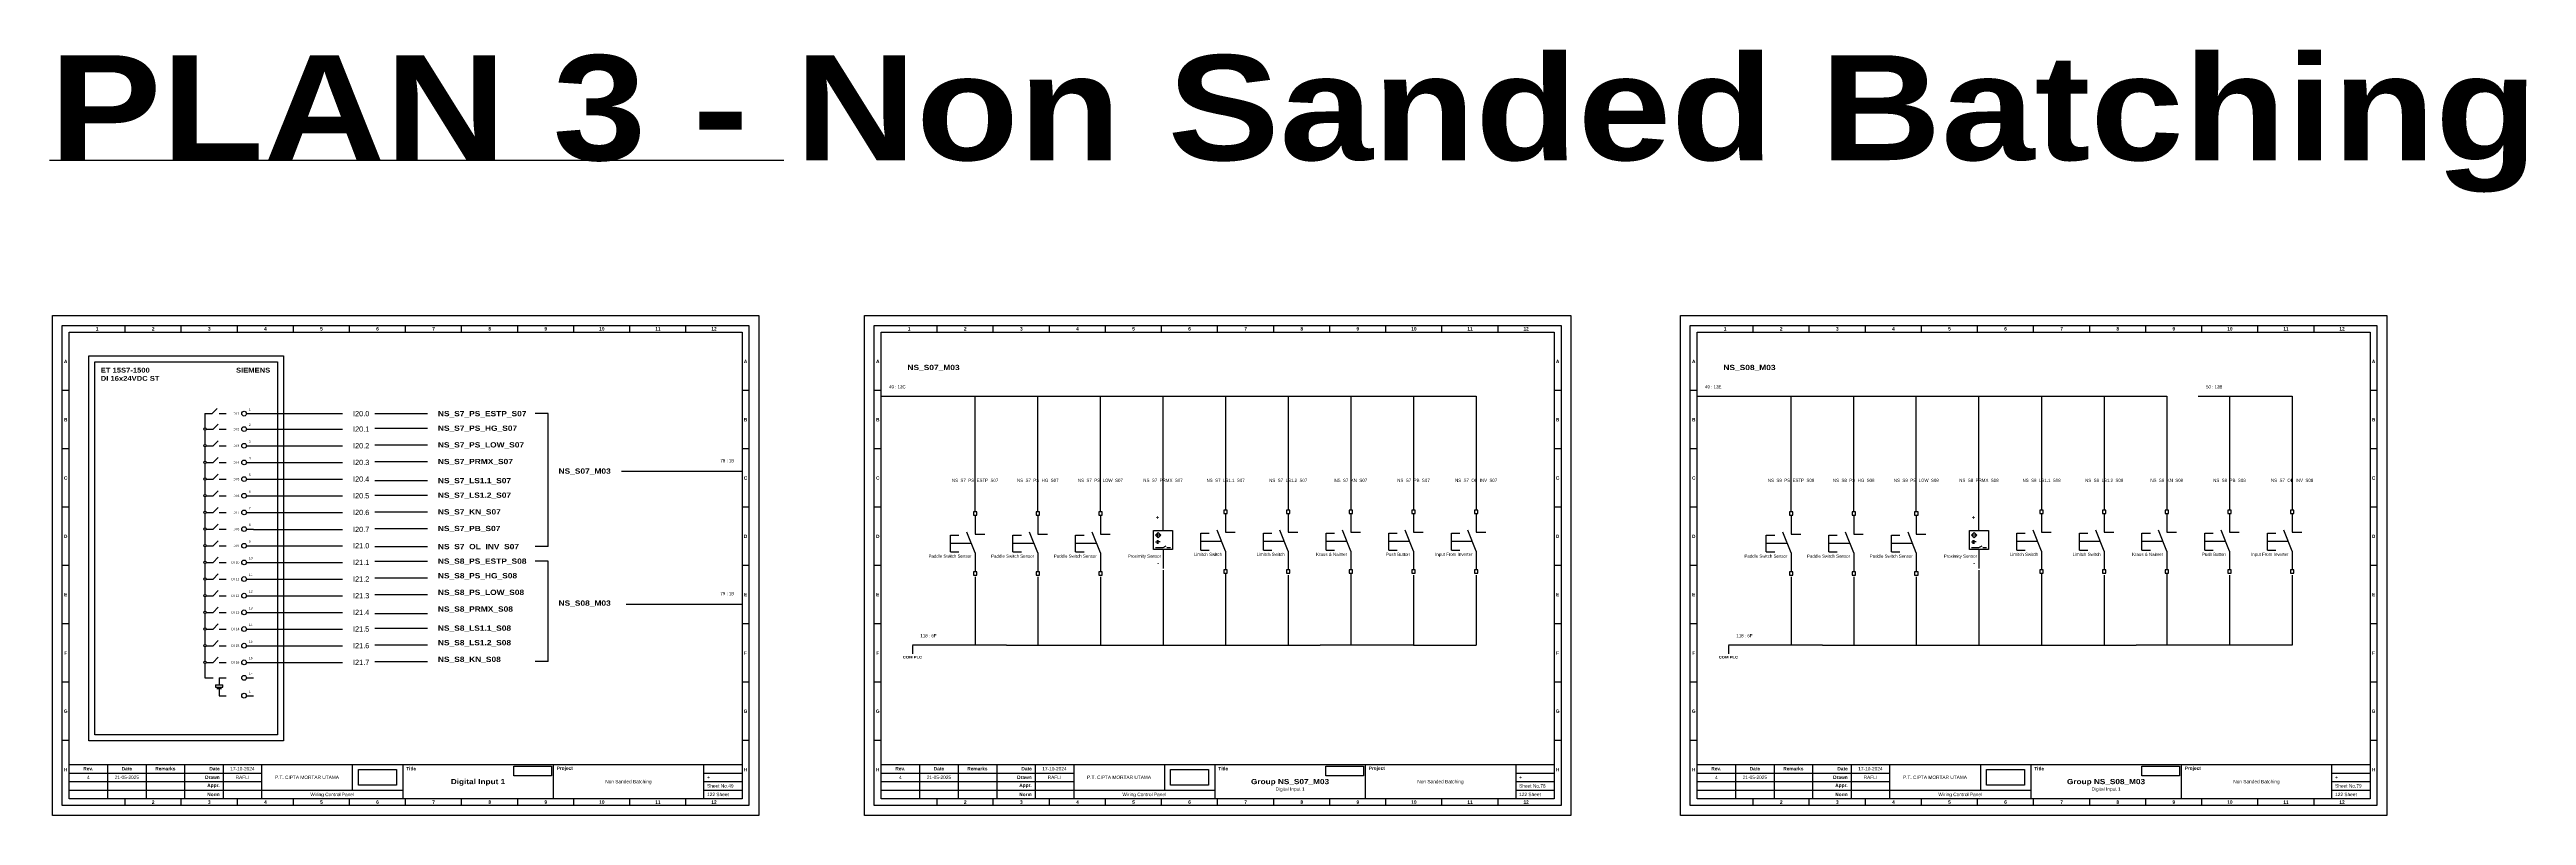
# Model space of a CAD drawing. Header units: centimetres. Extents: x 960 to 2473, y 652 to 2370.
# Drawn here: x 960 to 1904, y 2078 to 2370 of the extents above; entities that cross this region are included whole.
import ezdxf
from ezdxf.enums import TextEntityAlignment as Align

# ---------------------------------------------------------------- set-up
doc = ezdxf.new("R2010")
doc.units = ezdxf.units.CM
doc.header["$MEASUREMENT"] = 0
doc.styles.add('Bold', font='ariblk.ttf', dxfattribs={"height": 25.4})
doc.styles.get("Standard").update_dxf_attribs({"font": 'arial.ttf'})
picture_1 = doc.add_image_def('image1.png', size_in_pixel=(2048, 847))
picture_2 = doc.add_image_def('image2.png', size_in_pixel=(2092, 542))

# ---------------------------------------------------------------- blocks, each defined once
blk = doc.blocks.new('KOP MU PROJECT')
at = {"color": 6, "ltscale": 50}
for p, q in [((27.74, 184.05), (27.74, 186.66)), ((49.13, 184.05), (49.13, 186.66)), ((70.51, 184.05), (70.51, 186.66)), ((91.89, 184.05), (91.89, 186.66)), ((113.27, 184.05), (113.27, 186.66)), ((134.66, 184.05), (134.66, 186.66)), ((156.04, 184.05), (156.04, 186.66)), ((177.42, 184.05), (177.42, 186.66)), ((198.8, 184.05), (198.8, 186.66)), ((220.19, 184.05), (220.19, 186.66)), ((241.57, 184.05), (241.57, 186.66)), ((6.36, 161.84), (3.75, 161.84)), ((265.59, 161.84), (262.98, 161.84)), ((6.36, 139.63), (3.75, 139.63)), ((265.59, 139.63), (262.98, 139.63)), ((6.36, 117.42), (3.75, 117.42)), ((265.59, 117.42), (262.98, 117.42)), ((6.36, 95.22), (3.75, 95.22)), ((265.59, 95.22), (262.98, 95.22)), ((6.36, 73.01), (3.75, 73.01)), ((265.59, 73.01), (262.98, 73.01)), ((6.36, 50.8), (3.75, 50.8)), ((265.59, 50.8), (262.98, 50.8)), ((6.36, 28.59), (3.75, 28.59)), ((265.59, 28.59), (262.98, 28.59)), ((27.74, 3.75), (27.74, 6.36)), ((49.13, 3.75), (49.13, 6.36)), ((70.51, 3.75), (70.51, 6.36)), ((91.89, 3.75), (91.89, 6.36)), ((113.27, 3.75), (113.27, 6.36)), ((134.66, 3.75), (134.66, 6.36)), ((156.04, 3.75), (156.04, 6.36)), ((177.42, 3.75), (177.42, 6.36)), ((198.8, 3.75), (198.8, 6.36)), ((220.19, 3.75), (220.19, 6.36)), ((241.57, 3.75), (241.57, 6.36))]:
    blk.add_line(p, q, dxfattribs=at)
at = {"ltscale": 50}
for p, q in [((6.36, 19.41), (262.98, 19.41)), ((21.04, 19.41), (21.04, 6.36)), ((35.72, 19.41), (35.72, 6.36)), ((50.41, 19.41), (50.41, 6.36)), ((65.09, 19.41), (65.09, 6.36)), ((79.77, 19.41), (79.77, 6.36)), ((114.35, 19.41), (114.35, 9.62)), ((133.6, 19.41), (133.6, 6.36)), ((190.95, 19.41), (190.95, 6.36)), ((248.3, 19.41), (248.3, 6.36)), ((6.36, 16.15), (79.77, 16.15)), ((6.36, 12.89), (79.77, 12.89)), ((6.36, 9.62), (133.6, 9.62)), ((248.3, 16.15), (262.98, 16.15)), ((248.3, 12.89), (262.98, 12.89)), ((248.3, 9.62), (262.98, 9.62))]:
    blk.add_line(p, q, dxfattribs=at)
at = {"color": 1, "ltscale": 50}
blk.add_lwpolyline([(269.34, 0), (0, 0), (0, 190.41), (269.34, 190.41)], close=True, dxfattribs=at)
at = {"color": 6, "ltscale": 50}
for points in [[(265.59, 3.75), (3.75, 3.75), (3.75, 186.66), (265.59, 186.66)], [(262.98, 6.36), (6.36, 6.36), (6.36, 184.05), (262.98, 184.05)]]:
    blk.add_lwpolyline(points, close=True, dxfattribs=at)
at = {"ltscale": 50, "char_height": 1.305, "attachment_point": 4}
for s, width, heights, insert in [('\\pxqc;{\\fArial|b1|i0|c0|p34;1}', 21.3825, [2.51], (6.36, 185.36)), ('\\pxqc;{\\fArial|b1|i0|c0|p34;2}', 21.3825, [2.51], (27.74, 185.36)), ('\\pxqc;{\\fArial|b1|i0|c0|p34;3}', 21.3825, [2.51], (49.13, 185.36)), ('\\pxqc;{\\fArial|b1|i0|c0|p34;4}', 21.3825, [2.51], (70.51, 185.36)), ('\\pxqc;{\\fArial|b1|i0|c0|p34;5}', 21.3825, [2.51], (91.89, 185.36)), ('\\pxqc;{\\fArial|b1|i0|c0|p34;6}', 21.3825, [2.51], (113.27, 185.36)), ('\\pxqc;{\\fArial|b1|i0|c0|p34;7}', 21.3825, [2.51], (134.66, 185.36)), ('\\pxqc;{\\fArial|b1|i0|c0|p34;8}', 21.3825, [2.51], (156.04, 185.36)), ('\\pxqc;{\\fArial|b1|i0|c0|p34;9}', 21.3825, [2.51], (177.42, 185.36)), ('\\pxqc;{\\fArial|b1|i0|c0|p34;10}', 21.3825, [2.51], (198.8, 185.36)), ('\\pxqc;{\\fArial|b1|i0|c0|p34;11}', 21.3825, [2.51], (220.19, 185.36)), ('\\pxqc;{\\fArial|b1|i0|c0|p34;12}', 21.3825, [2.51], (241.57, 185.36)), ('\\pxqc;{\\fArial|b1|i0|c0|p34;A}', 2.61, [2.51], (3.75, 172.95)), ('\\pxqc;{\\fArial|b1|i0|c0|p34;A}', 2.61, [2.51], (262.98, 172.95)), ('\\pxqc;{\\fArial|b1|i0|c0|p34;B}', 2.61, [2.51], (3.75, 150.74)), ('\\pxqc;{\\fArial|b1|i0|c0|p34;B}', 2.61, [2.51], (262.98, 150.74)), ('\\pxqc;{\\fArial|b1|i0|c0|p34;C}', 2.61, [2.51], (3.75, 128.53)), ('\\pxqc;{\\fArial|b1|i0|c0|p34;C}', 2.61, [2.51], (262.98, 128.53)), ('\\pxqc;{\\fArial|b1|i0|c0|p34;D}', 2.61, [2.51], (3.75, 106.32)), ('\\pxqc;{\\fArial|b1|i0|c0|p34;D}', 2.61, [2.51], (262.98, 106.32)), ('\\pxqc;{\\fArial|b1|i0|c0|p34;E}', 2.61, [2.51], (3.75, 84.11)), ('\\pxqc;{\\fArial|b1|i0|c0|p34;E}', 2.61, [2.51], (262.98, 84.11)), ('\\pxqc;{\\fArial|b1|i0|c0|p34;F}', 2.61, [2.51], (3.75, 61.9)), ('\\pxqc;{\\fArial|b1|i0|c0|p34;F}', 2.61, [2.51], (262.98, 61.9)), ('\\pxqc;{\\fArial|b1|i0|c0|p34;G}', 2.61, [2.51], (3.75, 39.69)), ('\\pxqc;{\\fArial|b1|i0|c0|p34;G}', 2.61, [2.51], (262.98, 39.69)), ('\\pxqc;{\\fArial|b1|i0|c0|p34;H}', 2.61, [2.51], (3.75, 17.47)), ('\\pxqc;{\\fArial|b1|i0|c0|p34;Rev.}', 14.6811, [2.88], (6.36, 17.78)), ('\\pxqc;{\\fArial|b1|i0|c0|p34;Date}', 14.6811, [2.88], (21.04, 17.78)), ('\\pxqc;{\\fArial|b1|i0|c0|p34;Remarks}', 14.6811, [2.88], (35.72, 17.78)), ('\\pxqr;{\\fArial|b1|i0|c0|p34;Drawn}', 13.3761, [2.88], (50.41, 14.52)), ('\\pxqr;{\\fArial|b1|i0|c0|p34;Appr.}', 13.3761, [2.88], (50.41, 11.26)), ('\\pxqr;{\\fArial|b1|i0|c0|p34;Date}', 13.3761, [2.88], (50.41, 17.78)), ('\\pxql;{\\fArial|b1|i0|c0|p34;Title}', 50.2419, [2.88], (134.9, 17.78)), ('\\pxql;{\\fArial|b1|i0|c0|p34;Project}', 50.2419, [2.88], (192.25, 17.78)), ('\\pxql;{\\fArial|b1|i0|c0|p34;+}', 14.6811, [2.88], (249.61, 14.52)), ('\\pxqc;{\\fArial|b1|i0|c0|p34;H}', 2.61, [2.51], (262.98, 17.47)), ('\\pxqc;{\\fArial|b1|i0|c0|p34;2}', 21.3825, [2.51], (27.74, 5.06)), ('\\pxqr;{\\fArial|b1|i0|c0|p34;Norm}', 13.3761, [2.88], (50.41, 7.99)), ('\\pxqc;{\\fArial|b1|i0|c0|p34;3}', 21.3825, [2.51], (49.13, 5.06)), ('\\pxqc;{\\fArial|b1|i0|c0|p34;4}', 21.3825, [2.51], (70.51, 5.06)), ('\\pxqc;{\\fArial|b1|i0|c0|p34;5}', 21.3825, [2.51], (91.89, 5.06)), ('\\pxqc;{\\fArial|b1|i0|c0|p34;6}', 21.3825, [2.51], (113.27, 5.06)), ('\\pxqc;{\\fArial|b1|i0|c0|p34;7}', 21.3825, [2.51], (134.66, 5.06)), ('\\pxqc;{\\fArial|b1|i0|c0|p34;8}', 21.3825, [2.51], (156.04, 5.06)), ('\\pxqc;{\\fArial|b1|i0|c0|p34;9}', 21.3825, [2.51], (177.42, 5.06)), ('\\pxqc;{\\fArial|b1|i0|c0|p34;10}', 21.3825, [2.51], (198.8, 5.06)), ('\\pxqc;{\\fArial|b1|i0|c0|p34;11}', 21.3825, [2.51], (220.19, 5.06)), ('\\pxqc;{\\fArial|b1|i0|c0|p34;12}', 21.3825, [2.51], (241.57, 5.06))]:
    blk.add_mtext_dynamic_manual_height_columns(s, width=width, gutter_width=0.0326, heights=heights, dxfattribs=dict(at, insert=insert))
at = {"ltscale": 50}
for tag, p in [('REV', (13.7, 14.52)), ('REVDATE', (28.38, 14.52)), ('REMARKS', (43.06, 14.52)), ('DATECREATED', (72.43, 17.78)), ('DRAWN', (72.43, 14.52)), ('APPR', (72.43, 11.26)), ('COMPANY', (97.06, 14.52)), ('DESCRIPTION', (162.27, 10.03)), ('PROJECT', (219.62, 12.89)), ('NORM', (72.43, 7.99)), ('DRAWINGCATEGORY', (106.68, 7.99))]:
    blk.add_attdef(tag, text='', height=1.3, dxfattribs=at).set_placement(p, align=Align.MIDDLE_CENTER)
at = {"ltscale": 50, "style": 'Bold'}
blk.add_attdef('TITLE', text='', height=1.96, dxfattribs=at).set_placement((162.27, 12.89), align=Align.MIDDLE_CENTER)
at = {"ltscale": 50}
for tag, p in [('SHEETNUMBER', (249.61, 11.26)), ('TOTALSHEET', (249.61, 7.99))]:
    blk.add_attdef(tag, text='', height=1.3, dxfattribs=at).set_placement(p, align=Align.MIDDLE_LEFT)
image = blk.add_image(picture_1, insert=(116.72, 11.48), size_in_units=(14.5, 6), dxfattribs=at)
image.dxf.flags = 15
image = blk.add_image(picture_2, insert=(175.94, 15.04), size_in_units=(14.36, 3.72), dxfattribs=at)
image.dxf.flags = 15

msp = doc.modelspace()

# ---------------------------------------------------------------- linework, layer by layer
at = {"ltscale": 500}
for p, q in [((959.67, 2327.52), (1239.67, 2327.52)), ((1303.14, 2178.32), (1303.14, 2184.72)), ((1303.14, 2184.72), (1306.34, 2184.72)), ((1312.58, 2177.93), (1309.41, 2185.85)), ((1312.58, 2185.11), (1316.25, 2185.11)), ((1327.02, 2178.32), (1327.02, 2184.72)), ((1327.02, 2184.72), (1330.22, 2184.72)), ((1336.46, 2177.93), (1333.29, 2185.85)), ((1336.46, 2185.11), (1340.13, 2185.11)), ((1350.9, 2178.32), (1350.9, 2184.72)), ((1350.9, 2184.72), (1354.1, 2184.72)), ((1360.34, 2177.93), (1357.17, 2185.85)), ((1360.34, 2185.11), (1364.01, 2185.11)), ((1398.66, 2179), (1398.66, 2185.4)), ((1398.66, 2185.4), (1401.86, 2185.4)), ((1406.66, 2182.2), (1398.66, 2182.2)), ((1408.1, 2178.61), (1404.93, 2186.53)), ((1408.1, 2185.79), (1411.77, 2185.79)), ((1422.54, 2179), (1422.54, 2185.4)), ((1422.54, 2185.4), (1425.74, 2185.4)), ((1430.54, 2182.2), (1422.54, 2182.2)), ((1431.98, 2178.61), (1428.81, 2186.53)), ((1431.98, 2185.79), (1435.65, 2185.79)), ((1446.37, 2179), (1446.37, 2185.4)), ((1446.37, 2185.4), (1449.57, 2185.4)), ((1454.37, 2182.2), (1446.37, 2182.2)), ((1455.8, 2178.61), (1452.63, 2186.53)), ((1455.8, 2185.79), (1459.48, 2185.79)), ((1470.3, 2179), (1470.3, 2185.4)), ((1470.3, 2185.4), (1473.5, 2185.4)), ((1478.3, 2182.2), (1470.3, 2182.2)), ((1479.74, 2178.61), (1476.57, 2186.53)), ((1479.74, 2185.79), (1483.41, 2185.79)), ((1494.18, 2179), (1494.18, 2185.4)), ((1494.18, 2185.4), (1497.38, 2185.4)), ((1502.18, 2182.2), (1494.18, 2182.2)), ((1503.62, 2178.61), (1500.45, 2186.53)), ((1503.62, 2185.79), (1507.29, 2185.79)), ((1614.25, 2178.32), (1614.25, 2184.72)), ((1614.25, 2184.72), (1617.45, 2184.72)), ((1623.69, 2177.93), (1620.52, 2185.85)), ((1623.69, 2185.11), (1627.36, 2185.11)), ((1638.13, 2178.32), (1638.13, 2184.72)), ((1638.13, 2184.72), (1641.33, 2184.72)), ((1647.57, 2177.93), (1644.4, 2185.85)), ((1647.57, 2185.11), (1651.24, 2185.11)), ((1662.01, 2178.32), (1662.01, 2184.72)), ((1662.01, 2184.72), (1665.21, 2184.72)), ((1671.45, 2177.93), (1668.28, 2185.85)), ((1671.45, 2185.11), (1675.12, 2185.11)), ((1709.77, 2179), (1709.77, 2185.4)), ((1709.77, 2185.4), (1712.97, 2185.4)), ((1717.77, 2182.2), (1709.77, 2182.2)), ((1719.21, 2178.61), (1716.04, 2186.53)), ((1719.21, 2185.79), (1722.88, 2185.79)), ((1733.65, 2179), (1733.65, 2185.4)), ((1733.65, 2185.4), (1736.85, 2185.4)), ((1741.65, 2182.2), (1733.65, 2182.2)), ((1743.09, 2178.61), (1739.92, 2186.53)), ((1743.09, 2185.79), (1746.76, 2185.79)), ((1757.48, 2179), (1757.48, 2185.4)), ((1757.48, 2185.4), (1760.68, 2185.4)), ((1765.48, 2182.2), (1757.48, 2182.2)), ((1766.92, 2178.61), (1763.75, 2186.53)), ((1766.92, 2185.79), (1770.59, 2185.79)), ((1781.41, 2179), (1781.41, 2185.4)), ((1781.41, 2185.4), (1784.61, 2185.4)), ((1789.41, 2182.2), (1781.41, 2182.2)), ((1790.85, 2178.61), (1787.68, 2186.53)), ((1790.85, 2185.79), (1794.52, 2185.79)), ((1805.29, 2185.4), (1808.49, 2185.4)), ((1805.29, 2179), (1805.29, 2185.4)), ((1813.29, 2182.2), (1805.29, 2182.2)), ((1814.73, 2178.61), (1811.56, 2186.53)), ((1814.73, 2185.79), (1818.4, 2185.79)), ((1311.14, 2181.52), (1303.14, 2181.52)), ((1303.14, 2178.32), (1306.34, 2178.32)), ((1335.02, 2181.52), (1327.02, 2181.52)), ((1327.02, 2178.32), (1330.22, 2178.32)), ((1358.9, 2181.52), (1350.9, 2181.52)), ((1350.9, 2178.32), (1354.1, 2178.32)), ((1398.66, 2179), (1401.86, 2179)), ((1422.54, 2179), (1425.74, 2179)), ((1446.37, 2179), (1449.57, 2179)), ((1470.3, 2179), (1473.5, 2179)), ((1494.18, 2179), (1497.38, 2179)), ((1622.25, 2181.52), (1614.25, 2181.52)), ((1614.25, 2178.32), (1617.45, 2178.32)), ((1646.13, 2181.52), (1638.13, 2181.52)), ((1638.13, 2178.32), (1641.33, 2178.32)), ((1670.01, 2181.52), (1662.01, 2181.52)), ((1662.01, 2178.32), (1665.21, 2178.32)), ((1709.77, 2179), (1712.97, 2179)), ((1733.65, 2179), (1736.85, 2179)), ((1757.48, 2179), (1760.68, 2179)), ((1781.41, 2179), (1784.61, 2179)), ((1805.29, 2179), (1808.49, 2179))]:
    msp.add_line(p, q, dxfattribs=at)
at = {"ltscale": 50}
for p, q in [((1018.9, 2230.97), (1021.62, 2230.97)), ((1018.9, 2230.97), (1018.9, 2225.53)), ((1021.62, 2230.97), (1023.54, 2232.89)), ((1024.34, 2230.97), (1027.06, 2230.97)), ((1018.9, 2224.62), (1018.9, 2219.18)), ((1019.35, 2225.07), (1022.07, 2225.07)), ((1022.07, 2225.07), (1024, 2227)), ((1022.07, 2218.73), (1024, 2220.65)), ((1024.34, 2225.07), (1027.06, 2225.07)), ((1018.9, 2218.27), (1018.9, 2212.83)), ((1018.9, 2211.93), (1018.9, 2206.49)), ((1019.35, 2218.73), (1022.07, 2218.73)), ((1019.35, 2212.38), (1022.07, 2212.38)), ((1022.07, 2212.38), (1024, 2214.3)), ((1024.34, 2218.73), (1027.06, 2218.73)), ((1024.34, 2212.38), (1027.06, 2212.38)), ((1018.9, 2205.58), (1018.9, 2200.14)), ((1019.35, 2206.03), (1022.07, 2206.03)), ((1022.07, 2206.03), (1024, 2207.96)), ((1022.07, 2199.69), (1024, 2201.61)), ((1024.34, 2206.03), (1027.06, 2206.03)), ((1018.9, 2199.23), (1018.9, 2193.79)), ((1018.9, 2192.89), (1018.9, 2187.45)), ((1019.35, 2199.69), (1022.07, 2199.69)), ((1019.35, 2193.34), (1022.07, 2193.34)), ((1022.07, 2193.34), (1024, 2195.26)), ((1024.34, 2199.69), (1027.06, 2199.69)), ((1024.34, 2193.34), (1027.06, 2193.34)), ((1312.58, 2192.28), (1312.58, 2185.11)), ((1336.46, 2192.28), (1336.46, 2185.11)), ((1360.34, 2192.28), (1360.34, 2185.11)), ((1384.22, 2186.39), (1384.22, 2193.56)), ((1408.1, 2192.97), (1408.1, 2185.79)), ((1431.98, 2192.97), (1431.98, 2185.79)), ((1455.8, 2192.97), (1455.8, 2185.79)), ((1479.74, 2192.97), (1479.74, 2185.79)), ((1503.62, 2192.97), (1503.62, 2185.79)), ((1623.69, 2192.28), (1623.69, 2185.11)), ((1647.57, 2192.28), (1647.57, 2185.11)), ((1671.45, 2192.28), (1671.45, 2185.11)), ((1695.33, 2186.39), (1695.33, 2193.56)), ((1719.21, 2192.97), (1719.21, 2185.79)), ((1743.09, 2192.97), (1743.09, 2185.79)), ((1766.92, 2192.97), (1766.92, 2185.79)), ((1790.85, 2192.97), (1790.85, 2185.79)), ((1814.73, 2192.97), (1814.73, 2185.79)), ((1018.9, 2186.54), (1018.9, 2181.1)), ((1019.35, 2187), (1022.07, 2187)), ((1022.07, 2187), (1024, 2188.92)), ((1022.07, 2180.65), (1024, 2182.57)), ((1024.34, 2187), (1027.06, 2187)), ((1381.34, 2182.12), (1382.06, 2182.12)), ((1383.14, 2182.12), (1382.42, 2182.12)), ((1692.46, 2182.12), (1693.17, 2182.12)), ((1694.25, 2182.12), (1693.53, 2182.12)), ((1018.9, 2180.2), (1018.9, 2174.76)), ((1018.9, 2173.85), (1018.9, 2168.41)), ((1019.35, 2180.65), (1022.07, 2180.65)), ((1019.35, 2174.3), (1022.07, 2174.3)), ((1022.07, 2174.3), (1024, 2176.23)), ((1024.34, 2180.65), (1027.06, 2180.65)), ((1024.34, 2174.3), (1027.06, 2174.3)), ((1312.58, 2177.93), (1312.58, 2170.75)), ((1336.46, 2177.93), (1336.46, 2170.75)), ((1360.34, 2177.93), (1360.34, 2170.75)), ((1384.22, 2179.21), (1384.22, 2172.03)), ((1385.65, 2179.92), (1387.09, 2179.92)), ((1408.1, 2178.61), (1408.1, 2171.43)), ((1431.98, 2178.61), (1431.98, 2171.43)), ((1455.8, 2178.61), (1455.8, 2171.43)), ((1479.74, 2178.61), (1479.74, 2171.43)), ((1503.62, 2178.61), (1503.62, 2171.43)), ((1623.69, 2177.93), (1623.69, 2170.75)), ((1647.57, 2177.93), (1647.57, 2170.75)), ((1671.45, 2177.93), (1671.45, 2170.75)), ((1695.33, 2179.21), (1695.33, 2172.03)), ((1696.76, 2179.92), (1698.2, 2179.92)), ((1719.21, 2178.61), (1719.21, 2171.43)), ((1743.09, 2178.61), (1743.09, 2171.43)), ((1766.92, 2178.61), (1766.92, 2171.43)), ((1790.85, 2178.61), (1790.85, 2171.43)), ((1814.73, 2178.61), (1814.73, 2171.43)), ((1018.9, 2167.5), (1018.9, 2162.06)), ((1019.35, 2167.96), (1022.07, 2167.96)), ((1022.07, 2167.96), (1024, 2169.88)), ((1022.07, 2161.61), (1024, 2163.53)), ((1024.34, 2167.96), (1027.06, 2167.96)), ((1018.9, 2161.16), (1018.9, 2155.72)), ((1018.9, 2154.81), (1018.9, 2149.37)), ((1019.35, 2161.61), (1022.07, 2161.61)), ((1019.35, 2155.26), (1022.07, 2155.26)), ((1022.07, 2155.26), (1024, 2157.19)), ((1024.34, 2161.61), (1027.06, 2161.61)), ((1024.34, 2155.26), (1027.06, 2155.26)), ((1018.9, 2148.46), (1018.9, 2143.02)), ((1019.35, 2148.92), (1022.07, 2148.92)), ((1022.07, 2148.92), (1024, 2150.84)), ((1022.07, 2142.57), (1024, 2144.49)), ((1024.34, 2148.92), (1027.06, 2148.92)), ((1018.9, 2142.12), (1018.9, 2136.68)), ((1018.9, 2135.77), (1018.9, 2130.33)), ((1019.35, 2142.57), (1022.07, 2142.57)), ((1019.35, 2136.22), (1022.07, 2136.22)), ((1022.07, 2136.22), (1024, 2138.15)), ((1024.34, 2142.57), (1027.06, 2142.57)), ((1024.34, 2136.22), (1027.06, 2136.22)), ((1018.9, 2130.33), (1022.07, 2130.33)), ((1022.98, 2127.61), (1025.7, 2127.61)), ((1022.98, 2127.61), (1022.98, 2126.71)), ((1022.98, 2126.71), (1025.7, 2126.71)), ((1023.43, 2126.25), (1025.25, 2126.25)), ((1024.34, 2130.33), (1027.06, 2130.33)), ((1024.34, 2130.33), (1024.34, 2127.61)), ((1024.34, 2126.25), (1024.34, 2123.53)), ((1025.7, 2126.71), (1025.7, 2127.61)), ((1024.34, 2123.53), (1027.06, 2123.53))]:
    msp.add_line(p, q, dxfattribs=at)
at = {"color": 6, "ltscale": 50}
for p, q in [((1034.75, 2230.97), (1037.47, 2230.97)), ((1034.75, 2225.07), (1037.47, 2225.07)), ((1034.75, 2218.73), (1037.47, 2218.73)), ((1034.75, 2212.38), (1037.47, 2212.38)), ((1034.75, 2206.03), (1037.47, 2206.03)), ((1034.75, 2199.69), (1037.47, 2199.69)), ((1034.75, 2193.34), (1037.47, 2193.34)), ((1034.75, 2187), (1037.47, 2187)), ((1034.75, 2180.65), (1037.47, 2180.65)), ((1034.75, 2174.3), (1037.47, 2174.3)), ((1034.75, 2167.96), (1037.47, 2167.96)), ((1034.75, 2161.61), (1037.47, 2161.61)), ((1034.75, 2155.26), (1037.47, 2155.26)), ((1034.75, 2148.92), (1037.47, 2148.92)), ((1034.75, 2142.57), (1037.47, 2142.57)), ((1034.75, 2136.22), (1037.47, 2136.22)), ((1034.75, 2130.33), (1037.47, 2130.33)), ((1034.75, 2123.53), (1037.47, 2123.53))]:
    msp.add_line(p, q, dxfattribs=at)
at = {"color": 146, "ltscale": 50, "true_color": 0x105689}
for p, q in [((1037.47, 2230.97), (1071.37, 2230.97)), ((1083.74, 2230.97), (1103.74, 2230.97)), ((1149.74, 2230.97), (1144.87, 2230.97)), ((1149.74, 2180.32), (1149.74, 2230.97)), ((1276.76, 2237.56), (1300.64, 2237.56)), ((1300.64, 2237.56), (1324.52, 2237.56)), ((1312.58, 2193.56), (1312.58, 2237.56)), ((1324.52, 2237.56), (1348.4, 2237.56)), ((1336.46, 2193.56), (1336.46, 2237.56)), ((1348.4, 2237.56), (1372.28, 2237.56)), ((1360.34, 2193.56), (1360.34, 2237.56)), ((1372.28, 2237.56), (1396.16, 2237.56)), ((1384.22, 2193.56), (1384.22, 2237.56)), ((1396.16, 2237.56), (1420.04, 2237.56)), ((1408.1, 2237.56), (1408.1, 2194.25)), ((1420.04, 2237.56), (1443.92, 2237.56)), ((1431.98, 2237.56), (1431.98, 2194.25)), ((1443.92, 2237.56), (1467.8, 2237.56)), ((1455.86, 2237.56), (1455.8, 2194.25)), ((1467.8, 2237.56), (1479.74, 2237.56)), ((1479.74, 2237.56), (1479.74, 2194.25)), ((1479.74, 2237.56), (1503.62, 2237.56)), ((1503.62, 2237.56), (1503.62, 2194.25)), ((1587.87, 2237.56), (1611.75, 2237.56)), ((1611.75, 2237.56), (1635.63, 2237.56)), ((1623.69, 2193.56), (1623.69, 2237.56)), ((1635.63, 2237.56), (1659.51, 2237.56)), ((1647.57, 2193.56), (1647.57, 2237.56)), ((1659.51, 2237.56), (1683.39, 2237.56)), ((1671.45, 2193.56), (1671.45, 2237.56)), ((1683.39, 2237.56), (1707.27, 2237.56)), ((1695.33, 2193.56), (1695.33, 2237.56)), ((1707.27, 2237.56), (1731.15, 2237.56)), ((1719.21, 2237.56), (1719.21, 2194.25)), ((1731.15, 2237.56), (1755.03, 2237.56)), ((1743.09, 2237.56), (1743.09, 2194.25)), ((1755.03, 2237.56), (1766.97, 2237.56)), ((1766.97, 2237.56), (1766.92, 2194.25)), ((1778.91, 2237.56), (1790.85, 2237.56)), ((1790.85, 2237.56), (1790.85, 2194.25)), ((1790.85, 2237.56), (1814.73, 2237.56)), ((1814.73, 2237.56), (1814.73, 2194.25)), ((1037.47, 2225.07), (1071.37, 2225.07)), ((1083.74, 2225.42), (1103.74, 2225.42)), ((1037.47, 2218.73), (1071.37, 2218.73)), ((1037.47, 2212.38), (1071.37, 2212.38)), ((1083.74, 2219.08), (1103.74, 2219.08)), ((1083.74, 2212.73), (1103.74, 2212.73)), ((1037.47, 2206.03), (1071.37, 2206.03)), ((1083.74, 2205.45), (1103.74, 2205.45)), ((1177.74, 2209.09), (1223.74, 2209.09)), ((1037.47, 2199.69), (1071.37, 2199.69)), ((1037.47, 2193.34), (1071.37, 2193.34)), ((1083.74, 2199.91), (1103.74, 2199.91)), ((1083.74, 2193.56), (1103.74, 2193.56)), ((1037.47, 2186.87), (1071.37, 2186.87)), ((1083.74, 2187.22), (1103.74, 2187.22)), ((1037.47, 2180.65), (1071.37, 2180.65)), ((1037.47, 2174.3), (1071.37, 2174.3)), ((1083.74, 2180.32), (1103.74, 2180.32)), ((1083.74, 2174.78), (1103.74, 2174.78)), ((1149.74, 2180.32), (1144.87, 2180.32)), ((1149.74, 2174.78), (1144.87, 2174.78)), ((1149.74, 2136.57), (1149.74, 2174.78)), ((1037.47, 2167.96), (1071.37, 2167.96)), ((1083.74, 2168.43), (1103.74, 2168.43)), ((1312.58, 2168.78), (1312.61, 2142.76)), ((1336.46, 2168.78), (1336.46, 2142.76)), ((1360.34, 2168.78), (1360.34, 2142.76)), ((1384.22, 2171.34), (1384.22, 2142.76)), ((1408.1, 2170.15), (1408.1, 2142.76)), ((1431.98, 2169.47), (1431.98, 2142.76)), ((1455.8, 2170.15), (1455.8, 2142.76)), ((1479.74, 2169.47), (1479.74, 2142.76)), ((1503.62, 2169.47), (1503.62, 2142.76)), ((1623.69, 2168.78), (1623.72, 2142.76)), ((1647.57, 2168.78), (1647.57, 2142.76)), ((1671.45, 2168.78), (1671.45, 2142.76)), ((1695.33, 2171.34), (1695.33, 2142.76)), ((1719.21, 2170.15), (1719.21, 2142.76)), ((1743.09, 2169.47), (1743.09, 2142.76)), ((1766.92, 2170.15), (1766.92, 2142.76)), ((1790.85, 2169.47), (1790.85, 2142.76)), ((1814.73, 2169.47), (1814.73, 2142.76)), ((1037.47, 2161.61), (1071.37, 2161.61)), ((1037.47, 2155.26), (1071.37, 2155.26)), ((1083.74, 2162.09), (1103.74, 2162.09)), ((1083.74, 2154.81), (1103.74, 2154.81)), ((1179.49, 2158.45), (1223.74, 2158.45)), ((1037.47, 2148.92), (1071.37, 2148.92)), ((1083.74, 2149.27), (1103.74, 2149.27)), ((1037.47, 2142.57), (1071.37, 2142.57)), ((1037.47, 2136.22), (1071.37, 2136.22)), ((1083.74, 2142.92), (1103.74, 2142.92)), ((1083.74, 2136.57), (1103.74, 2136.57)), ((1149.74, 2136.57), (1144.87, 2136.57)), ((1324.56, 2142.76), (1288.7, 2142.76)), ((1288.7, 2142.69), (1288.7, 2139.49)), ((1324.56, 2142.76), (1372.36, 2142.76)), ((1372.36, 2142.76), (1372.36, 2142.76)), ((1372.36, 2142.76), (1420.16, 2142.76)), ((1420.16, 2142.76), (1444.12, 2142.76)), ((1479.74, 2142.76), (1444.12, 2142.76)), ((1479.74, 2142.76), (1503.62, 2142.76)), ((1635.67, 2142.76), (1599.81, 2142.76)), ((1599.81, 2142.69), (1599.81, 2139.49)), ((1635.67, 2142.76), (1683.47, 2142.76)), ((1683.47, 2142.76), (1683.47, 2142.76)), ((1683.47, 2142.76), (1731.27, 2142.76)), ((1731.27, 2142.76), (1755.23, 2142.76)), ((1790.85, 2142.76), (1755.23, 2142.76)), ((1814.73, 2142.76), (1790.85, 2142.76))]:
    msp.add_line(p, q, dxfattribs=at)
at = {"ltscale": 50}
for points in [[(974.62, 2252.96), (1048.81, 2252.96), (1048.81, 2106.33), (974.62, 2106.33)], [(1380.63, 2186.39), (1387.81, 2186.39), (1387.81, 2179.21), (1380.63, 2179.21)], [(1382.36, 2183.64), (1381.34, 2184.65), (1382.36, 2185.67), (1383.38, 2184.65)], [(1691.74, 2186.39), (1698.92, 2186.39), (1698.92, 2179.21), (1691.74, 2179.21)], [(1693.47, 2183.64), (1692.46, 2184.65), (1693.47, 2185.67), (1694.49, 2184.65)]]:
    msp.add_lwpolyline(points, close=True, dxfattribs=at)
at = {"color": 6, "ltscale": 50}
msp.add_lwpolyline([(976.89, 2250.69), (1046.54, 2250.69), (1046.54, 2108.59), (976.89, 2108.59)], close=True, dxfattribs=at)
at = {"ltscale": 500}
for points in [[(1311.94, 2192.28), (1313.22, 2192.28), (1313.22, 2193.56), (1311.94, 2193.56)], [(1335.82, 2192.28), (1337.1, 2192.28), (1337.1, 2193.56), (1335.82, 2193.56)], [(1359.7, 2192.28), (1360.98, 2192.28), (1360.98, 2193.56), (1359.7, 2193.56)], [(1407.46, 2192.97), (1408.74, 2192.97), (1408.74, 2194.25), (1407.46, 2194.25)], [(1431.34, 2192.97), (1432.62, 2192.97), (1432.62, 2194.25), (1431.34, 2194.25)], [(1455.16, 2192.97), (1456.44, 2192.97), (1456.44, 2194.25), (1455.16, 2194.25)], [(1479.1, 2192.97), (1480.38, 2192.97), (1480.38, 2194.25), (1479.1, 2194.25)], [(1502.98, 2192.97), (1504.26, 2192.97), (1504.26, 2194.25), (1502.98, 2194.25)], [(1623.05, 2192.28), (1624.33, 2192.28), (1624.33, 2193.56), (1623.05, 2193.56)], [(1646.93, 2192.28), (1648.21, 2192.28), (1648.21, 2193.56), (1646.93, 2193.56)], [(1670.81, 2192.28), (1672.09, 2192.28), (1672.09, 2193.56), (1670.81, 2193.56)], [(1718.57, 2192.97), (1719.85, 2192.97), (1719.85, 2194.25), (1718.57, 2194.25)], [(1742.45, 2192.97), (1743.73, 2192.97), (1743.73, 2194.25), (1742.45, 2194.25)], [(1766.28, 2192.97), (1767.56, 2192.97), (1767.56, 2194.25), (1766.28, 2194.25)], [(1790.21, 2192.97), (1791.49, 2192.97), (1791.49, 2194.25), (1790.21, 2194.25)], [(1814.09, 2192.97), (1815.37, 2192.97), (1815.37, 2194.25), (1814.09, 2194.25)], [(1311.94, 2169.47), (1313.22, 2169.47), (1313.22, 2170.75), (1311.94, 2170.75)], [(1335.82, 2169.47), (1337.1, 2169.47), (1337.1, 2170.75), (1335.82, 2170.75)], [(1359.7, 2169.47), (1360.98, 2169.47), (1360.98, 2170.75), (1359.7, 2170.75)], [(1407.46, 2170.15), (1408.74, 2170.15), (1408.74, 2171.43), (1407.46, 2171.43)], [(1431.34, 2170.15), (1432.62, 2170.15), (1432.62, 2171.43), (1431.34, 2171.43)], [(1455.16, 2170.15), (1456.44, 2170.15), (1456.44, 2171.43), (1455.16, 2171.43)], [(1479.1, 2170.15), (1480.38, 2170.15), (1480.38, 2171.43), (1479.1, 2171.43)], [(1502.98, 2170.15), (1504.26, 2170.15), (1504.26, 2171.43), (1502.98, 2171.43)], [(1623.05, 2169.47), (1624.33, 2169.47), (1624.33, 2170.75), (1623.05, 2170.75)], [(1646.93, 2169.47), (1648.21, 2169.47), (1648.21, 2170.75), (1646.93, 2170.75)], [(1670.81, 2169.47), (1672.09, 2169.47), (1672.09, 2170.75), (1670.81, 2170.75)], [(1718.57, 2170.15), (1719.85, 2170.15), (1719.85, 2171.43), (1718.57, 2171.43)], [(1742.45, 2170.15), (1743.73, 2170.15), (1743.73, 2171.43), (1742.45, 2171.43)], [(1766.28, 2170.15), (1767.56, 2170.15), (1767.56, 2171.43), (1766.28, 2171.43)], [(1790.21, 2170.15), (1791.49, 2170.15), (1791.49, 2171.43), (1790.21, 2171.43)], [(1814.09, 2170.15), (1815.37, 2170.15), (1815.37, 2171.43), (1814.09, 2171.43)]]:
    msp.add_lwpolyline(points, close=True, dxfattribs=at)
at = {"ltscale": 50}
for points in [[(1382.06, 2181.4), (1382.06, 2182.12), (1382.06, 2182.83)], [(1382.07, 2183.92), (1382.07, 2185.38)], [(1382.42, 2181.4), (1382.42, 2182.12), (1382.42, 2182.83)], [(1382.65, 2185.38), (1382.65, 2183.92)], [(1693.17, 2181.4), (1693.17, 2182.12), (1693.17, 2182.83)], [(1693.18, 2183.92), (1693.18, 2185.38)], [(1693.53, 2181.4), (1693.53, 2182.12), (1693.53, 2182.83)], [(1693.76, 2185.38), (1693.76, 2183.92)], [(1381.34, 2179.92), (1384.22, 2179.92), (1385.46, 2180.64)], [(1692.46, 2179.92), (1695.33, 2179.92), (1696.57, 2180.64)]]:
    msp.add_lwpolyline(points, dxfattribs=at)
at = {"color": 6, "ltscale": 500}
for centre in [(1033.85, 2230.97), (1033.85, 2225.07), (1033.85, 2218.73), (1033.85, 2212.38), (1033.85, 2206.03), (1033.85, 2199.69), (1033.85, 2193.34), (1033.85, 2187), (1033.85, 2180.65), (1033.85, 2174.3), (1033.85, 2167.96), (1033.85, 2161.61), (1033.85, 2155.26), (1033.85, 2148.92), (1033.85, 2142.57), (1033.85, 2136.22), (1033.85, 2130.33), (1033.85, 2123.53)]:
    msp.add_circle(centre, 0.907, dxfattribs=at)
at = {"ltscale": 500}
for centre in [(1018.9, 2225.07), (1018.9, 2218.73), (1018.9, 2212.38), (1018.9, 2206.03), (1018.9, 2199.69), (1018.9, 2193.34), (1018.9, 2187), (1018.9, 2180.65), (1018.9, 2174.3), (1018.9, 2167.96), (1018.9, 2161.61), (1018.9, 2155.26), (1018.9, 2148.92), (1018.9, 2142.57), (1018.9, 2136.22)]:
    msp.add_circle(centre, 0.453, dxfattribs=at)

# ---------------------------------------------------------------- block references
for p, values in [((960.76, 2077.91), {'TITLE': 'Digital Input 1', 'PROJECT': 'Non Sanded Batching', 'COMPANY': 'P.T. CIPTA MORTAR UTAMA', 'DRAWINGCATEGORY': 'Wiring Control Panel', 'DRAWN': 'RAFLI', 'DATECREATED': '17-10-2024', 'REVDATE': '21-05-2025', 'REV': '4', 'SHEETNUMBER': 'Sheet No.49', 'TOTALSHEET': '122 Sheet'}), ((1270.39, 2077.91), {'DESCRIPTION': 'Digital Input 1', 'TITLE': 'Group NS_S07_M03', 'PROJECT': 'Non Sanded Batching', 'COMPANY': 'P.T. CIPTA MORTAR UTAMA', 'DRAWINGCATEGORY': 'Wiring Control Panel', 'DRAWN': 'RAFLI', 'DATECREATED': '17-10-2024', 'REVDATE': '21-05-2025', 'REV': '4', 'SHEETNUMBER': 'Sheet No.78', 'TOTALSHEET': '122 Sheet'}), ((1581.51, 2077.91), {'DESCRIPTION': 'Digital Input 1', 'TITLE': 'Group NS_S08_M03', 'PROJECT': 'Non Sanded Batching', 'COMPANY': 'P.T. CIPTA MORTAR UTAMA', 'DRAWINGCATEGORY': 'Wiring Control Panel', 'DRAWN': 'RAFLI', 'DATECREATED': '17-10-2024', 'REVDATE': '21-05-2025', 'REV': '4', 'SHEETNUMBER': 'Sheet No.79', 'TOTALSHEET': '122 Sheet'})]:
    msp.add_blockref('KOP MU PROJECT', p).add_auto_attribs(values)

# ---------------------------------------------------------------- texts
at = {"ltscale": 500, "style": 'Bold'}
for s, height, p in [('PLAN 3 - Non Sanded Batching', 40, (959.67, 2327.52)), ('NS_S07_M03', 2, (1286.76, 2247.56)), ('NS_S08_M03', 2, (1597.87, 2247.56))]:
    msp.add_text(s, height=height, dxfattribs=at).set_placement(p)
for s, p in [('ET 15S7-1500', (979.19, 2248.43)), ('DI 16x24VDC ST', (979.19, 2245.3))]:
    msp.add_text(s, height=1.8132, dxfattribs=at).set_placement(p, align=Align.TOP_LEFT)
for s, height, p in [('SIEMENS', 1.813, (1043.82, 2248.43)), ('+', 1.44, (1382.78, 2192.13)), ('+', 1.44, (1693.89, 2192.13))]:
    msp.add_text(s, height=height, dxfattribs=at).set_placement(p, align=Align.TOP_RIGHT)
at = {"ltscale": 500}
for s, p in [('49 : 12C', (1279.76, 2241.76)), ('49 : 12E', (1590.87, 2241.76)), ('50 : 12B', (1781.91, 2241.76)), ('118 : 6F', (1291.7, 2146.96)), ('118 : 6F', (1602.81, 2146.96))]:
    msp.add_text(s, height=1.2, dxfattribs=at).set_placement(p, align=Align.TOP_LEFT)
for s, p in [('DI 1', (1032.03, 2230.97)), ('DI 2', (1032.03, 2225.07)), ('DI 3', (1032.03, 2218.73)), ('DI 4', (1032.03, 2212.38)), ('DI 5', (1032.03, 2206.03)), ('DI 6', (1032.03, 2199.69)), ('DI 7', (1032.03, 2193.34)), ('DI 8', (1032.03, 2187)), ('DI 10', (1032.03, 2174.3)), ('DI 9', (1032.03, 2180.65)), ('DI 11', (1032.03, 2167.96)), ('DI 12', (1032.03, 2161.61)), ('DI 13', (1032.03, 2155.26)), ('DI 14', (1032.03, 2148.92)), ('DI 15', (1032.03, 2142.57)), ('DI 16', (1032.03, 2136.22))]:
    msp.add_text(s, height=0.907, dxfattribs=at).set_placement(p, align=Align.MIDDLE_RIGHT)
for s, p in [('1', (1035.66, 2231.87)), ('3', (1035.66, 2219.63)), ('2', (1035.66, 2225.98)), ('4', (1035.66, 2213.29)), ('5', (1035.66, 2206.94)), ('6', (1035.66, 2200.59)), ('7', (1035.66, 2194.25)), ('8', (1035.66, 2187.9)), ('9', (1035.66, 2181.56)), ('10', (1035.66, 2175.21)), ('11', (1035.66, 2168.86)), ('12', (1035.66, 2162.52)), ('13', (1035.66, 2156.17)), ('14', (1035.66, 2149.82)), ('15', (1035.66, 2143.48)), ('16', (1035.66, 2137.13)), ('L+', (1035.66, 2131.24)), ('L-', (1035.66, 2124.44))]:
    msp.add_text(s, height=0.907, dxfattribs=at).set_placement(p, align=Align.BOTTOM_LEFT)
for s, p in [('I20.0', (1075.37, 2230.97)), ('I20.1', (1075.37, 2225.07)), ('I20.2', (1075.37, 2218.73)), ('I20.3', (1075.37, 2212.38)), ('I20.4', (1075.37, 2206.03)), ('I20.5', (1075.37, 2199.69)), ('I20.6', (1075.37, 2193.34)), ('I20.7', (1075.37, 2186.87)), ('I21.0', (1075.37, 2180.65)), ('I21.1', (1075.37, 2174.3)), ('I21.2', (1075.37, 2167.96)), ('I21.3', (1075.37, 2161.61)), ('I21.4', (1075.37, 2155.26)), ('I21.5', (1075.37, 2148.92)), ('I21.6', (1075.37, 2142.57)), ('I21.7', (1075.37, 2136.22))]:
    msp.add_text(s, height=2, dxfattribs=at).set_placement(p, align=Align.MIDDLE_LEFT)
at = {"ltscale": 500, "style": 'Bold'}
for s, p in [('NS_S7_PS_ESTP_S07', (1107.74, 2230.97)), ('NS_S7_PS_HG_S07', (1107.74, 2225.42)), ('NS_S7_PS_LOW_S07', (1107.74, 2219.08)), ('NS_S7_PRMX_S07', (1107.74, 2212.73)), ('NS_S07_M03', (1153.74, 2209.09)), ('NS_S7_LS1.1_S07', (1107.74, 2205.45)), ('NS_S7_LS1.2_S07', (1107.74, 2199.91)), ('NS_S7_KN_S07', (1107.74, 2193.56)), ('NS_S7_PB_S07', (1107.74, 2187.22)), ('NS_S7_OL_INV_S07', (1107.74, 2180.32)), ('NS_S8_PS_ESTP_S08', (1107.74, 2174.78)), ('NS_S8_PS_HG_S08', (1107.74, 2169.23)), ('NS_S8_PS_LOW_S08', (1107.74, 2162.89)), ('NS_S8_PRMX_S08', (1107.74, 2156.54)), ('NS_S08_M03', (1153.74, 2158.8)), ('NS_S8_LS1.1_S08', (1107.74, 2149.27)), ('NS_S8_LS1.2_S08', (1107.74, 2143.72)), ('NS_S8_KN_S08', (1107.74, 2137.38))]:
    msp.add_text(s, height=2, dxfattribs=at).set_placement(p, align=Align.MIDDLE_LEFT)
at = {"ltscale": 500}
for s, p in [('78 : 1B', (1220.74, 2212.09)), ('79 : 1B', (1220.74, 2161.45))]:
    msp.add_text(s, height=1.2, dxfattribs=at).set_placement(p, align=Align.BOTTOM_RIGHT)
at = {"ltscale": 50}
for s, p in [('NS_S7_PS_ESTP_S07', (1312.58, 2205.56)), ('NS_S7_PS_HG_S07', (1336.46, 2205.56)), ('NS_S7_PS_LOW_S07', (1360.34, 2205.56)), ('NS_S7_PRMX_S07', (1384.22, 2205.56)), ('NS_S7_LS1.1_S07', (1408.1, 2205.56)), ('NS_S7_LS1.2_S07', (1431.98, 2205.56)), ('NS_S7_KN_S07', (1455.83, 2205.56)), ('NS_S7_PB_S07', (1479.74, 2205.56)), ('NS_S7_OL_INV_S07', (1503.62, 2205.56)), ('NS_S8_PS_ESTP_S08', (1623.69, 2205.56)), ('NS_S8_PS_HG_S08', (1647.57, 2205.56)), ('NS_S8_PS_LOW_S08', (1671.45, 2205.56)), ('NS_S8_PRMX_S08', (1695.33, 2205.56)), ('NS_S8_LS1.1_S08', (1719.21, 2205.56)), ('NS_S8_LS1.2_S08', (1743.09, 2205.56)), ('NS_S8_KN_S08', (1766.94, 2205.56)), ('NS_S8_PB_S08', (1790.85, 2205.56)), ('NS_S7_OL_INV_S08', (1814.73, 2205.56))]:
    msp.add_text(s, height=1.2, dxfattribs=at).set_placement(p, align=Align.MIDDLE_CENTER)
for s, p in [('Paddle Switch Sensor', (1311.2, 2175.72)), ('Paddle Switch Sensor', (1335.08, 2175.72)), ('Paddle Switch Sensor', (1358.96, 2175.72)), ('Proximity Sensor', (1383.48, 2175.72)), ('Limitch Switch', (1406.72, 2176.41)), ('Limitch Switch', (1430.6, 2176.41)), ('Kraus & Naimer', (1454.43, 2176.41)), ('Push Button', (1478.36, 2176.41)), ('Input From Inverter', (1502.24, 2176.41)), ('Paddle Switch Sensor', (1622.31, 2175.72)), ('Paddle Switch Sensor', (1646.19, 2175.72)), ('Paddle Switch Sensor', (1670.07, 2175.72)), ('Proximity Sensor', (1694.59, 2175.72)), ('Limitch Switch', (1717.83, 2176.41)), ('Limitch Switch', (1741.71, 2176.41)), ('Kraus & Naimer', (1765.54, 2176.41)), ('Push Button', (1789.47, 2176.41)), ('Input From Inverter', (1813.35, 2176.41))]:
    msp.add_text(s, height=1.2, dxfattribs=at).set_placement(p, align=Align.BOTTOM_RIGHT)
at = {"ltscale": 500, "style": 'Bold'}
for p in [(1382.78, 2172.89), (1693.89, 2172.89)]:
    msp.add_text('-', height=1.44, dxfattribs=at).set_placement(p, align=Align.BOTTOM_RIGHT)
at = {"ltscale": 50, "style": 'Bold'}
for p in [(1288.7, 2138.69), (1599.81, 2138.69)]:
    msp.add_text('COM PLC', height=1, dxfattribs=at).set_placement(p, align=Align.TOP_CENTER)

doc.saveas('drawing.dxf')
